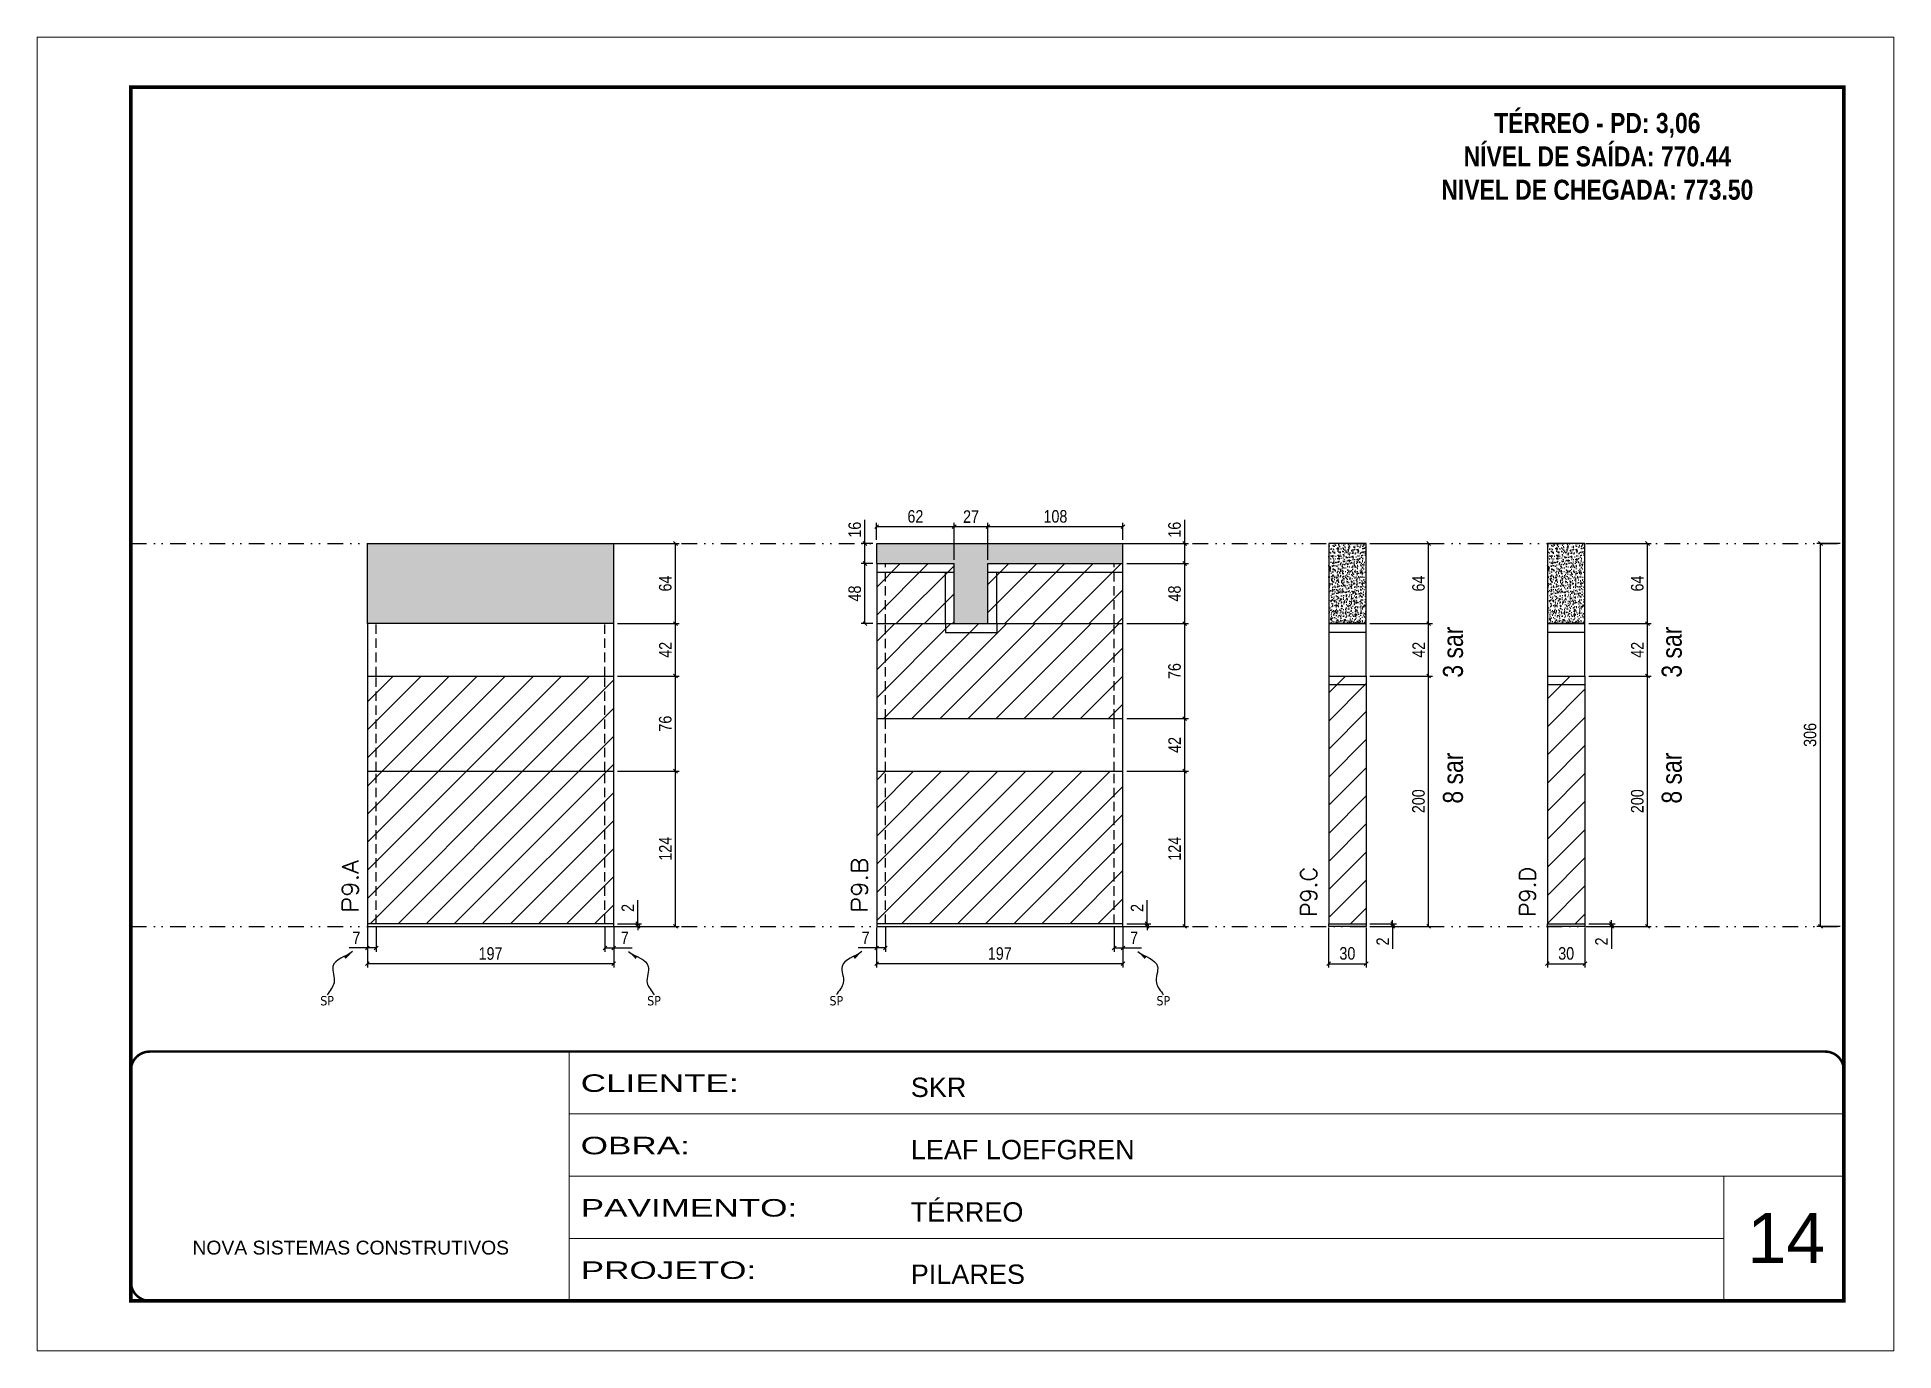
# Model space of a CAD drawing. Extents: x 14400 to 27878, y -21631 to 6985.
# Drawn here: x 16012 to 17497, y 2489 to 3539 of the extents above; entities that cross this region are included whole.
import ezdxf

# ---------------------------------------------------------------- set-up
doc = ezdxf.new("R2010")
doc.units = 0
for name, pattern in [('CONTINUO', [0]), ('DASHED', [0.75, 0.5, -0.25]), ('DIVIDE2', [0.625, 0.25, -0.125, 0, -0.125, 0, -0.125]), ('HIDDEN', [0.375, 0.25, -0.125])]:
    doc.linetypes.add(name, pattern=pattern)
for name, color, linetype, lineweight in [('CARIMBO', 255, 'Continuous', 9), ('Folhas', 255, 'Continuous', 9), ('Hachura', 251, 'Continuous', 9), ('SARRAFO DE PRESSAO', 251, 'DASHED', 9), ('Texto Seção', 7, 'Continuous', 15)]:
    doc.layers.add(name, color=color, linetype=linetype, lineweight=lineweight)
for name, color, linetype in [('COTA', 241, 'Continuous'), ('NOMENCLATURA', 7, 'Continuous'), ('Nível', 160, 'Continuous'), ('Painéis', 200, 'Continuous'), ('SARR_2.2x7', 40, 'Continuous'), ('Sarrafo de Pressão', 42, 'HIDDEN'), ('texto', 7, 'Continuous')]:
    doc.layers.add(name, color=color, linetype=linetype)
doc.styles.add('ARIAL', font='arial.ttf')
doc.styles.add('ARIAL_NARROW', font='ARIALN.TTF', dxfattribs={"height": 0.2})
doc.styles.add('COTA TECNICA', font='techl___.ttf', dxfattribs={"height": 10})
doc.styles.add('COTA TECNICA-50', font='techl___.ttf', dxfattribs={"height": 10})
doc.styles.add('REGUA-120', font='ROMANS.shx', dxfattribs={"height": 15})
doc.styles.add('ROMANC', font='techb___.ttf', dxfattribs={"height": 2.5})
doc.styles.get("Standard").update_dxf_attribs({"font": 'arial.ttf'})
doc.styles.add('Tecnologia', font='')
doc.styles.get('Tecnologia').set_extended_font_data('Forgotten Futurist')
doc.dimstyles.new('COTA PAINEL-50', dxfattribs={"dimtxt": 10, "dimasz": 3, "dimexe": 3, "dimexo": 3, "dimgap": 3, "dimtad": 1, "dimdec": 1, "dimzin": 12, "dimdsep": 46, "dimtxsty": 'COTA TECNICA-50', "dimblk1": 'OBLIQUE', "dimblk2": 'OBLIQUE', "dimsah": 1, "dimcen": 0.9, "dimclrd": 4, "dimclre": 4, "dimclrt": 240, "dimadec": 1, "dimazin": 3, "dimtfac": 1, "dimtdec": 1, "dimtmove": 0, "dimatfit": 3, "dimfxl": 1, "dimtolj": 1, "dimtzin": 12, "dimarcsym": 0})
doc.dimstyles.new('PAINEL', dxfattribs={"dimtxt": 10, "dimasz": 3, "dimexe": 3, "dimexo": 3, "dimgap": 3, "dimtad": 1, "dimdec": 1, "dimzin": 12, "dimdsep": 46, "dimtxsty": 'COTA TECNICA', "dimblk1": 'OBLIQUE', "dimblk2": 'OBLIQUE', "dimsah": 1, "dimcen": 0.9, "dimclrd": 4, "dimclre": 4, "dimclrt": 240, "dimadec": 1, "dimazin": 3, "dimtfac": 1, "dimtdec": 1, "dimtmove": 0, "dimatfit": 3, "dimfxl": 1, "dimtolj": 1, "dimtzin": 12, "dimarcsym": 0})
doc.dimstyles.get("Standard").update_dxf_attribs({"dimtxt": 0.18, "dimasz": 0.18, "dimexe": 0.18, "dimexo": 0.0625, "dimgap": 0.09, "dimtad": 0, "dimtih": 1, "dimtoh": 1, "dimdec": 4, "dimzin": 0, "dimdsep": 46, "dimtxsty": 'Standard', "dimcen": 0.09, "dimadec": 0, "dimazin": 0, "dimtfac": 1, "dimtdec": 4, "dimtofl": 0, "dimtmove": 0, "dimatfit": 3, "dimfxl": 1, "dimtolj": 1, "dimtzin": 0, "dimarcsym": 0})
pattern_1 = [(45, (-68.941, 0), (-11.22532, 11.22532), [])]

msp = doc.modelspace()

# ---------------------------------------------------------------- texts
at = {"layer": 'CARIMBO', "style": 'ARIAL'}
msp.add_text('14', height=40, dxfattribs=at).set_placement((17379.83, 2559.15))
at = {"layer": 'NOMENCLATURA', "style": 'ARIAL_NARROW'}
for s, p in [('3 sar', (17152.32, 3027.06)), ('3 sar', (17327.26, 3027.06)), ('8 sar', (17152.32, 2926.4)), ('8 sar', (17327.26, 2926.4))]:
    msp.add_text(s, height=16, rotation=90, dxfattribs=at).set_placement(p)
at = {"layer": 'NOMENCLATURA', "color": 2, "insert": (17259.81, 3505.06), "char_height": 16, "attachment_point": 2, "style": 'ROMANC'}
msp.add_mtext_dynamic_manual_height_columns('\\PTÉRREO - PD: 3,06\\PNÍVEL DE SAÍDA: 770.44\\PNIVEL DE CHEGADA: 773.50', width=432.3511, gutter_width=1, heights=[0], dxfattribs=at)
at = {"layer": 'texto', "color": 0, "char_height": 7.5, "attachment_point": 5}
for insert in [(16243.89, 2768.79), (16505.39, 2768.79), (16651.17, 2768.79), (16912.67, 2768.79)]:
    msp.add_mtext('{\\fTahoma|b0|i0|c0|p34;\\C4;SP}', dxfattribs=dict(at, insert=insert))
at = {"layer": 'Texto Seção', "style": 'REGUA-120', "width": 1.1}
for s, p in [('P9.B', (16676.17, 2839.05)), ('P9.A', (16268.89, 2839.05))]:
    msp.add_text(s, height=13, rotation=90, dxfattribs=at).set_placement(p)
at = {"layer": 'Texto Seção', "char_height": 13, "width": 370.6998, "attachment_point": 7, "rotation": 90, "style": 'REGUA-120'}
for s, insert in [('P9.C', (17035.48, 2835.7)), ('P9.D', (17210.42, 2835.7))]:
    msp.add_mtext(s, dxfattribs=dict(at, insert=insert))

# ---------------------------------------------------------------- blocks, each defined once
blk = doc.blocks.new('9999999999')
at = {"color": 30, "linetype": 'CONTINUO'}
for p, q in [((98564.6, 34230.2), (98564.6, 34429.4)), ((98564.6, 34379.6), (99584, 34379.6)), ((98564.6, 34329.8), (99488, 34329.8)), ((99584, 34329.8), (99488, 34329.8)), ((99488, 34329.8), (99488, 34230.2)), ((98564.6, 34280), (99488, 34280))]:
    blk.add_line(p, q, dxfattribs=at)
at = {"color": 30, "linetype": 'CONTINUO', "const_width": 2}
blk.add_lwpolyline([(99584, 34230.2), (99584, 34414.4, 0.414214), (99569, 34429.4), (98229, 34429.4, 0.414214), (98214, 34414.4), (98214, 34245.2, 0.414214), (98229, 34230.2), (99584, 34230.2)], format="xyb", dxfattribs=at)
at = {"layer": 'Folhas'}
blk.add_lwpolyline([(98139, 34190.2), (99624, 34190.2), (99624, 35240.2), (98139, 35240.2)], close=True, dxfattribs=at)
at = {"layer": 'Folhas', "color": 30, "const_width": 3}
blk.add_lwpolyline([(98214, 34230.2), (99584, 34230.2), (99584, 35200.2), (98214, 35200.2)], close=True, dxfattribs=at)
at = {"color": 7, "linetype": 'Continuous', "ltscale": 5, "style": 'ARIAL'}
for s, height, p in [('SKR', 15.48, (98837.7, 34393.1)), ('LEAF LOEFGREN', 15.483, (98837.7, 34343.3)), ('TÉRREO', 15.48, (98837.7, 34293.5)), ('NOVA SISTEMAS CONSTRUTIVOS', 11.059, (98263.2, 34267.2)), ('PILARES', 15.48, (98837.7, 34243.7))]:
    blk.add_text(s, height=height, dxfattribs=at).set_placement(p)
at = {"layer": 'Folhas', "color": 7, "style": 'Tecnologia', "width": 1.5}
for s, p in [('CLIENTE:', (98573.7, 34397.2)), ('OBRA:', (98573.7, 34347.3)), ('PAVIMENTO:', (98573.7, 34297.5)), ('PROJETO:', (98573.7, 34247.7))]:
    blk.add_text(s, height=14, dxfattribs=at).set_placement(p)
blk = doc.blocks.new('_Oblique')
at = {"color": 0, "linetype": 'ByBlock', "lineweight": -2}
blk.add_line((-0.5, -0.5), (0.5, 0.5), dxfattribs=at)
blk = doc.blocks.new('*D826')
at = {"layer": 'COTA', "color": 4, "lineweight": -2, "transparency": 16777216}
for p, q in [((16276.1, 2827.3), (16276.1, 2795.4)), ((16473.1, 2827.3), (16473.1, 2795.4)), ((16473.1, 2798.4), (16276.1, 2798.4))]:
    blk.add_line(p, q, dxfattribs=at)
at = {"layer": 'Defpoints', "color": 0, "transparency": 16777216}
for p in [(16276.1, 2830.3), (16473.1, 2830.3), (16276.1, 2798.4)]:
    blk.add_point(p, dxfattribs=at)
at = {"layer": 'COTA', "color": 4, "lineweight": -2, "transparency": 16777216, "xscale": 3, "yscale": 3, "zscale": 3, "rotation": 180}
blk.add_blockref('_Oblique', (16276.1, 2798.4), dxfattribs=at)
at = {"layer": 'COTA', "color": 4, "lineweight": -2, "transparency": 16777216, "xscale": 3, "yscale": 3, "zscale": 3}
blk.add_blockref('_Oblique', (16473.1, 2798.4), dxfattribs=at)
at = {"layer": 'COTA', "color": 240, "transparency": 16777216, "insert": (16374.6, 2806.5), "char_height": 10, "attachment_point": 5, "style": 'COTA TECNICA'}
blk.add_mtext('\\A1;197', dxfattribs=at)
blk = doc.blocks.new('*D827')
at = {"layer": 'COTA', "color": 4, "lineweight": -2, "transparency": 16777216}
for p, q in [((16466.1, 2827.3), (16466.1, 2808)), ((16473.1, 2825.3), (16473.1, 2808)), ((16466.1, 2811), (16473.1, 2811)), ((16473.1, 2811), (16487.9, 2811))]:
    blk.add_line(p, q, dxfattribs=at)
at = {"layer": 'Defpoints', "color": 0, "transparency": 16777216}
for p in [(16466.1, 2830.3), (16473.1, 2828.3), (16473.1, 2811)]:
    blk.add_point(p, dxfattribs=at)
at = {"layer": 'COTA', "color": 4, "lineweight": -2, "transparency": 16777216, "xscale": 3, "yscale": 3, "zscale": 3, "rotation": 180}
blk.add_blockref('_Oblique', (16466.1, 2811), dxfattribs=at)
at = {"layer": 'COTA', "color": 4, "lineweight": -2, "transparency": 16777216, "xscale": 3, "yscale": 3, "zscale": 3}
blk.add_blockref('_Oblique', (16473.1, 2811), dxfattribs=at)
at = {"layer": 'COTA', "color": 240, "transparency": 16777216, "insert": (16482, 2819.1), "char_height": 10, "attachment_point": 5, "style": 'COTA TECNICA-50'}
blk.add_mtext('\\A1;7', dxfattribs=at)
blk = doc.blocks.new('*D828')
at = {"layer": 'COTA', "color": 4, "lineweight": -2, "transparency": 16777216}
for p, q in [((16492.4, 2830.3), (16492.4, 2849.1)), ((16476.1, 2830.3), (16495.4, 2830.3)), ((16476.1, 2828.3), (16495.4, 2828.3)), ((16492.4, 2828.3), (16492.4, 2830.3)), ((16492.4, 2828.3), (16492.4, 2825.3))]:
    blk.add_line(p, q, dxfattribs=at)
at = {"layer": 'Defpoints', "color": 0, "transparency": 16777216}
for p in [(16473.1, 2830.3), (16473.1, 2828.3), (16492.4, 2828.3)]:
    blk.add_point(p, dxfattribs=at)
at = {"layer": 'COTA', "color": 4, "lineweight": -2, "transparency": 16777216, "xscale": 3, "yscale": 3, "zscale": 3}
for p, rotation in [((16492.4, 2830.3), 270), ((16492.4, 2828.3), 90)]:
    blk.add_blockref('_Oblique', p, dxfattribs=dict(at, rotation=rotation))
at = {"layer": 'COTA', "color": 240, "transparency": 16777216, "insert": (16484.4, 2843), "char_height": 10, "attachment_point": 5, "rotation": 90, "style": 'COTA TECNICA-50'}
blk.add_mtext('\\A1;2', dxfattribs=at)
blk = doc.blocks.new('*D829')
at = {"layer": 'COTA', "color": 4, "lineweight": -2, "transparency": 16777216}
for p, q in [((16476.1, 3028.3), (16525.5, 3028.3)), ((16522.5, 2952.3), (16522.5, 3028.3)), ((16476.1, 2952.3), (16525.5, 2952.3))]:
    blk.add_line(p, q, dxfattribs=at)
at = {"layer": 'Defpoints', "color": 0, "transparency": 16777216}
for p in [(16473.1, 3028.3), (16522.5, 3028.3), (16473.1, 2952.3)]:
    blk.add_point(p, dxfattribs=at)
at = {"layer": 'COTA', "color": 4, "lineweight": -2, "transparency": 16777216, "xscale": 3, "yscale": 3, "zscale": 3}
for p, rotation in [((16522.5, 3028.3), 90), ((16522.5, 2952.3), 270)]:
    blk.add_blockref('_Oblique', p, dxfattribs=dict(at, rotation=rotation))
at = {"layer": 'COTA', "color": 240, "transparency": 16777216, "insert": (16514.4, 2990.3), "char_height": 10, "attachment_point": 5, "rotation": 90, "style": 'COTA TECNICA-50'}
blk.add_mtext('\\A1;76', dxfattribs=at)
blk = doc.blocks.new('*D836')
at = {"layer": 'COTA', "color": 4, "linetype": 'ByBlock', "lineweight": -2, "transparency": 16777216}
for p, q in [((16476.1, 2952.3), (16525.5, 2952.3)), ((16522.5, 2828.3), (16522.5, 2952.3)), ((16476.1, 2828.3), (16525.5, 2828.3))]:
    blk.add_line(p, q, dxfattribs=at)
at = {"layer": 'Defpoints', "color": 0, "linetype": 'ByBlock', "transparency": 16777216}
for p in [(16473.1, 2952.3), (16522.5, 2952.3), (16473.1, 2828.3)]:
    blk.add_point(p, dxfattribs=at)
at = {"layer": 'COTA', "color": 4, "linetype": 'ByBlock', "lineweight": -2, "transparency": 16777216, "xscale": 3, "yscale": 3, "zscale": 3}
for p, rotation in [((16522.5, 2952.3), 90), ((16522.5, 2828.3), 270)]:
    blk.add_blockref('_Oblique', p, dxfattribs=dict(at, rotation=rotation))
at = {"layer": 'COTA', "color": 240, "linetype": 'ByBlock', "transparency": 16777216, "insert": (16514.4, 2890.3), "char_height": 10, "attachment_point": 5, "rotation": 90, "style": 'COTA TECNICA'}
blk.add_mtext('\\A1;124', dxfattribs=at)
blk = doc.blocks.new('*D837')
at = {"layer": 'COTA', "color": 4, "linetype": 'ByBlock', "lineweight": -2, "transparency": 16777216}
for p, q in [((16476.1, 2952.3), (16525.5, 2952.3)), ((16522.5, 2828.3), (16522.5, 2952.3)), ((16476.1, 2828.3), (16525.5, 2828.3))]:
    blk.add_line(p, q, dxfattribs=at)
at = {"layer": 'Defpoints', "color": 0, "linetype": 'ByBlock', "transparency": 16777216}
for p in [(16473.1, 2952.3), (16522.5, 2952.3), (16473.1, 2828.3)]:
    blk.add_point(p, dxfattribs=at)
at = {"layer": 'COTA', "color": 4, "linetype": 'ByBlock', "lineweight": -2, "transparency": 16777216, "xscale": 3, "yscale": 3, "zscale": 3}
for p, rotation in [((16522.5, 2952.3), 90), ((16522.5, 2828.3), 270)]:
    blk.add_blockref('_Oblique', p, dxfattribs=dict(at, rotation=rotation))
at = {"layer": 'COTA', "color": 240, "linetype": 'ByBlock', "transparency": 16777216, "insert": (16514.4, 2890.3), "char_height": 10, "attachment_point": 5, "rotation": 90, "style": 'COTA TECNICA'}
blk.add_mtext('\\A1;124', dxfattribs=at)
blk = doc.blocks.new('*D838')
at = {"layer": 'COTA', "color": 4, "lineweight": -2, "transparency": 16777216}
for p, q in [((16476.1, 3134.3), (16525.5, 3134.3)), ((16522.5, 3070.3), (16522.5, 3134.3)), ((16476.1, 3070.3), (16525.5, 3070.3))]:
    blk.add_line(p, q, dxfattribs=at)
at = {"layer": 'Defpoints', "color": 0, "transparency": 16777216}
for p in [(16473.1, 3134.3), (16522.5, 3134.3), (16473.1, 3070.3)]:
    blk.add_point(p, dxfattribs=at)
at = {"layer": 'COTA', "color": 4, "lineweight": -2, "transparency": 16777216, "xscale": 3, "yscale": 3, "zscale": 3}
for p, rotation in [((16522.5, 3134.3), 90), ((16522.5, 3070.3), 270)]:
    blk.add_blockref('_Oblique', p, dxfattribs=dict(at, rotation=rotation))
at = {"layer": 'COTA', "color": 240, "transparency": 16777216, "insert": (16514.4, 3102.3), "char_height": 10, "attachment_point": 5, "rotation": 90, "style": 'COTA TECNICA'}
blk.add_mtext('\\A1;64', dxfattribs=at)
blk = doc.blocks.new('*D830')
at = {"layer": 'COTA', "color": 4, "lineweight": -2, "transparency": 16777216}
for p, q in [((16683.4, 2827.3), (16683.4, 2795.4)), ((16880.4, 2827.3), (16880.4, 2795.4)), ((16880.4, 2798.4), (16683.4, 2798.4))]:
    blk.add_line(p, q, dxfattribs=at)
at = {"layer": 'Defpoints', "color": 0, "transparency": 16777216}
for p in [(16683.4, 2830.3), (16880.4, 2830.3), (16683.4, 2798.4)]:
    blk.add_point(p, dxfattribs=at)
at = {"layer": 'COTA', "color": 4, "lineweight": -2, "transparency": 16777216, "xscale": 3, "yscale": 3, "zscale": 3, "rotation": 180}
blk.add_blockref('_Oblique', (16683.4, 2798.4), dxfattribs=at)
at = {"layer": 'COTA', "color": 4, "lineweight": -2, "transparency": 16777216, "xscale": 3, "yscale": 3, "zscale": 3}
blk.add_blockref('_Oblique', (16880.4, 2798.4), dxfattribs=at)
at = {"layer": 'COTA', "color": 240, "transparency": 16777216, "insert": (16781.9, 2806.5), "char_height": 10, "attachment_point": 5, "style": 'COTA TECNICA'}
blk.add_mtext('\\A1;197', dxfattribs=at)
blk = doc.blocks.new('*D831')
at = {"layer": 'COTA', "color": 4, "lineweight": -2, "transparency": 16777216}
for p, q in [((16683.4, 2825.3), (16683.4, 2808)), ((16690.4, 2827.3), (16690.4, 2808)), ((16683.4, 2811), (16668.7, 2811)), ((16690.4, 2811), (16683.4, 2811))]:
    blk.add_line(p, q, dxfattribs=at)
at = {"layer": 'Defpoints', "color": 0, "transparency": 16777216}
for p in [(16683.4, 2828.3), (16690.4, 2830.3), (16683.4, 2811)]:
    blk.add_point(p, dxfattribs=at)
at = {"layer": 'COTA', "color": 4, "lineweight": -2, "transparency": 16777216, "xscale": 3, "yscale": 3, "zscale": 3, "rotation": 180}
blk.add_blockref('_Oblique', (16683.4, 2811), dxfattribs=at)
at = {"layer": 'COTA', "color": 4, "lineweight": -2, "transparency": 16777216, "xscale": 3, "yscale": 3, "zscale": 3}
blk.add_blockref('_Oblique', (16690.4, 2811), dxfattribs=at)
at = {"layer": 'COTA', "color": 240, "transparency": 16777216, "insert": (16674.6, 2819.1), "char_height": 10, "attachment_point": 5, "style": 'COTA TECNICA-50'}
blk.add_mtext('\\A1;7', dxfattribs=at)
blk = doc.blocks.new('*D832')
at = {"layer": 'COTA', "color": 4, "lineweight": -2, "transparency": 16777216}
for p, q in [((16899.7, 2830.3), (16899.7, 2849.1)), ((16883.4, 2830.3), (16902.7, 2830.3)), ((16883.4, 2828.3), (16902.7, 2828.3)), ((16899.7, 2828.3), (16899.7, 2830.3)), ((16899.7, 2828.3), (16899.7, 2825.3))]:
    blk.add_line(p, q, dxfattribs=at)
at = {"layer": 'Defpoints', "color": 0, "transparency": 16777216}
for p in [(16880.4, 2830.3), (16880.4, 2828.3), (16899.7, 2828.3)]:
    blk.add_point(p, dxfattribs=at)
at = {"layer": 'COTA', "color": 4, "lineweight": -2, "transparency": 16777216, "xscale": 3, "yscale": 3, "zscale": 3}
for p, rotation in [((16899.7, 2830.3), 270), ((16899.7, 2828.3), 90)]:
    blk.add_blockref('_Oblique', p, dxfattribs=dict(at, rotation=rotation))
at = {"layer": 'COTA', "color": 240, "transparency": 16777216, "insert": (16891.7, 2843), "char_height": 10, "attachment_point": 5, "rotation": 90, "style": 'COTA TECNICA-50'}
blk.add_mtext('\\A1;2', dxfattribs=at)
blk = doc.blocks.new('*D839')
at = {"layer": 'COTA', "color": 4, "linetype": 'ByBlock', "lineweight": -2, "transparency": 16777216}
for p, q in [((16883.4, 2952.3), (16932.8, 2952.3)), ((16929.8, 2828.3), (16929.8, 2952.3)), ((16883.4, 2828.3), (16932.8, 2828.3))]:
    blk.add_line(p, q, dxfattribs=at)
at = {"layer": 'Defpoints', "color": 0, "linetype": 'ByBlock', "transparency": 16777216}
for p in [(16880.4, 2952.3), (16929.8, 2952.3), (16880.4, 2828.3)]:
    blk.add_point(p, dxfattribs=at)
at = {"layer": 'COTA', "color": 4, "linetype": 'ByBlock', "lineweight": -2, "transparency": 16777216, "xscale": 3, "yscale": 3, "zscale": 3}
for p, rotation in [((16929.8, 2952.3), 90), ((16929.8, 2828.3), 270)]:
    blk.add_blockref('_Oblique', p, dxfattribs=dict(at, rotation=rotation))
at = {"layer": 'COTA', "color": 240, "linetype": 'ByBlock', "transparency": 16777216, "insert": (16921.7, 2890.3), "char_height": 10, "attachment_point": 5, "rotation": 90, "style": 'COTA TECNICA'}
blk.add_mtext('\\A1;124', dxfattribs=at)
blk = doc.blocks.new('*D840')
at = {"layer": 'COTA', "color": 4, "linetype": 'ByBlock', "lineweight": -2, "transparency": 16777216}
for p, q in [((16883.4, 2952.3), (16932.8, 2952.3)), ((16929.8, 2828.3), (16929.8, 2952.3)), ((16883.4, 2828.3), (16932.8, 2828.3))]:
    blk.add_line(p, q, dxfattribs=at)
at = {"layer": 'Defpoints', "color": 0, "linetype": 'ByBlock', "transparency": 16777216}
for p in [(16880.4, 2952.3), (16929.8, 2952.3), (16880.4, 2828.3)]:
    blk.add_point(p, dxfattribs=at)
at = {"layer": 'COTA', "color": 4, "linetype": 'ByBlock', "lineweight": -2, "transparency": 16777216, "xscale": 3, "yscale": 3, "zscale": 3}
for p, rotation in [((16929.8, 2952.3), 90), ((16929.8, 2828.3), 270)]:
    blk.add_blockref('_Oblique', p, dxfattribs=dict(at, rotation=rotation))
at = {"layer": 'COTA', "color": 240, "linetype": 'ByBlock', "transparency": 16777216, "insert": (16921.7, 2890.3), "char_height": 10, "attachment_point": 5, "rotation": 90, "style": 'COTA TECNICA'}
blk.add_mtext('\\A1;124', dxfattribs=at)
blk = doc.blocks.new('*D841')
at = {"layer": 'COTA', "color": 4, "lineweight": -2, "transparency": 16777216}
for p, q in [((16929.8, 3134.3), (16929.8, 3153.3)), ((16883.4, 3134.3), (16932.8, 3134.3)), ((16929.8, 3118.3), (16929.8, 3134.3)), ((16883.4, 3118.3), (16932.8, 3118.3))]:
    blk.add_line(p, q, dxfattribs=at)
at = {"layer": 'Defpoints', "color": 0, "transparency": 16777216}
for p in [(16880.4, 3134.3), (16929.8, 3134.3), (16880.4, 3118.3)]:
    blk.add_point(p, dxfattribs=at)
at = {"layer": 'COTA', "color": 4, "lineweight": -2, "transparency": 16777216, "xscale": 3, "yscale": 3, "zscale": 3}
for p, rotation in [((16929.8, 3134.3), 90), ((16929.8, 3118.3), 270)]:
    blk.add_blockref('_Oblique', p, dxfattribs=dict(at, rotation=rotation))
at = {"layer": 'COTA', "color": 240, "transparency": 16777216, "insert": (16921.7, 3145.3), "char_height": 10, "attachment_point": 5, "rotation": 90, "style": 'COTA TECNICA'}
blk.add_mtext('\\A1;16', dxfattribs=at)
blk = doc.blocks.new('*D842')
at = {"layer": 'COTA', "color": 4, "lineweight": -2, "transparency": 16777216}
for p, q in [((16683.4, 3137.3), (16683.4, 3150.8)), ((16745.4, 3121.3), (16745.4, 3150.8)), ((16683.4, 3147.8), (16745.4, 3147.8))]:
    blk.add_line(p, q, dxfattribs=at)
at = {"layer": 'Defpoints', "color": 0, "transparency": 16777216}
for p in [(16683.4, 3134.3), (16745.4, 3147.8), (16745.4, 3118.3)]:
    blk.add_point(p, dxfattribs=at)
at = {"layer": 'COTA', "color": 4, "lineweight": -2, "transparency": 16777216, "xscale": 3, "yscale": 3, "zscale": 3, "rotation": 180}
blk.add_blockref('_Oblique', (16683.4, 3147.8), dxfattribs=at)
at = {"layer": 'COTA', "color": 4, "lineweight": -2, "transparency": 16777216, "xscale": 3, "yscale": 3, "zscale": 3}
blk.add_blockref('_Oblique', (16745.4, 3147.8), dxfattribs=at)
at = {"layer": 'COTA', "color": 240, "transparency": 16777216, "insert": (16714.4, 3155.9), "char_height": 10, "attachment_point": 5, "style": 'COTA TECNICA'}
blk.add_mtext('\\A1;62', dxfattribs=at)
blk = doc.blocks.new('*D843')
at = {"layer": 'COTA', "color": 4, "lineweight": -2, "transparency": 16777216}
for p, q in [((16745.4, 3121.3), (16745.4, 3150.8)), ((16772.4, 3121.3), (16772.4, 3150.8)), ((16745.4, 3147.8), (16772.4, 3147.8))]:
    blk.add_line(p, q, dxfattribs=at)
at = {"layer": 'Defpoints', "color": 0, "transparency": 16777216}
for p in [(16772.4, 3147.8), (16745.4, 3118.3), (16772.4, 3118.3)]:
    blk.add_point(p, dxfattribs=at)
at = {"layer": 'COTA', "color": 4, "lineweight": -2, "transparency": 16777216, "xscale": 3, "yscale": 3, "zscale": 3, "rotation": 180}
blk.add_blockref('_Oblique', (16745.4, 3147.8), dxfattribs=at)
at = {"layer": 'COTA', "color": 4, "lineweight": -2, "transparency": 16777216, "xscale": 3, "yscale": 3, "zscale": 3}
blk.add_blockref('_Oblique', (16772.4, 3147.8), dxfattribs=at)
at = {"layer": 'COTA', "color": 240, "transparency": 16777216, "insert": (16758.9, 3155.8), "char_height": 10, "attachment_point": 5, "style": 'COTA TECNICA'}
blk.add_mtext('\\A1;27', dxfattribs=at)
blk = doc.blocks.new('*D844')
at = {"layer": 'COTA', "color": 4, "lineweight": -2, "transparency": 16777216}
for p, q in [((16772.4, 3121.3), (16772.4, 3150.8)), ((16880.4, 3137.3), (16880.4, 3150.8)), ((16772.4, 3147.8), (16880.4, 3147.8))]:
    blk.add_line(p, q, dxfattribs=at)
at = {"layer": 'Defpoints', "color": 0, "transparency": 16777216}
for p in [(16880.4, 3147.8), (16880.4, 3134.3), (16772.4, 3118.3)]:
    blk.add_point(p, dxfattribs=at)
at = {"layer": 'COTA', "color": 4, "lineweight": -2, "transparency": 16777216, "xscale": 3, "yscale": 3, "zscale": 3, "rotation": 180}
blk.add_blockref('_Oblique', (16772.4, 3147.8), dxfattribs=at)
at = {"layer": 'COTA', "color": 4, "lineweight": -2, "transparency": 16777216, "xscale": 3, "yscale": 3, "zscale": 3}
blk.add_blockref('_Oblique', (16880.4, 3147.8), dxfattribs=at)
at = {"layer": 'COTA', "color": 240, "transparency": 16777216, "insert": (16826.4, 3155.9), "char_height": 10, "attachment_point": 5, "style": 'COTA TECNICA'}
blk.add_mtext('\\A1;108', dxfattribs=at)
blk = doc.blocks.new('*D845')
at = {"layer": 'COTA', "color": 4, "lineweight": -2, "transparency": 16777216}
for p, q in [((16680.4, 3118.3), (16671, 3118.3)), ((16674, 3070.3), (16674, 3118.3)), ((16680.4, 3070.3), (16671, 3070.3))]:
    blk.add_line(p, q, dxfattribs=at)
at = {"layer": 'Defpoints', "color": 0, "transparency": 16777216}
for p in [(16674, 3118.3), (16683.4, 3118.3), (16683.4, 3070.3)]:
    blk.add_point(p, dxfattribs=at)
at = {"layer": 'COTA', "color": 4, "lineweight": -2, "transparency": 16777216, "xscale": 3, "yscale": 3, "zscale": 3}
for p, rotation in [((16674, 3118.3), 90), ((16674, 3070.3), 270)]:
    blk.add_blockref('_Oblique', p, dxfattribs=dict(at, rotation=rotation))
at = {"layer": 'COTA', "color": 240, "transparency": 16777216, "insert": (16665.9, 3094.3), "char_height": 10, "attachment_point": 5, "rotation": 90, "style": 'COTA TECNICA'}
blk.add_mtext('\\A1;48', dxfattribs=at)
blk = doc.blocks.new('*D833')
at = {"layer": 'COTA', "color": 4, "lineweight": -2, "transparency": 16777216}
for p, q in [((17219.9, 2827.3), (17219.9, 2795.4)), ((17249.9, 2827.3), (17249.9, 2795.4)), ((17219.9, 2798.4), (17249.9, 2798.4))]:
    blk.add_line(p, q, dxfattribs=at)
at = {"layer": 'Defpoints', "color": 0, "transparency": 16777216}
for p in [(17219.9, 2830.3), (17249.9, 2830.3), (17249.9, 2798.4)]:
    blk.add_point(p, dxfattribs=at)
at = {"layer": 'COTA', "color": 4, "lineweight": -2, "transparency": 16777216, "xscale": 3, "yscale": 3, "zscale": 3, "rotation": 180}
blk.add_blockref('_Oblique', (17219.9, 2798.4), dxfattribs=at)
at = {"layer": 'COTA', "color": 4, "lineweight": -2, "transparency": 16777216, "xscale": 3, "yscale": 3, "zscale": 3}
blk.add_blockref('_Oblique', (17249.9, 2798.4), dxfattribs=at)
at = {"layer": 'COTA', "color": 240, "transparency": 16777216, "insert": (17234.9, 2806.6), "char_height": 10, "attachment_point": 5, "style": 'COTA TECNICA'}
blk.add_mtext('\\A1;30', dxfattribs=at)
blk = doc.blocks.new('*D834')
at = {"layer": 'COTA', "color": 4, "lineweight": -2, "transparency": 16777216}
for p, q in [((17252.9, 2830.3), (17274.1, 2830.3)), ((17252.9, 2828.3), (17274.1, 2828.3)), ((17271.1, 2830.3), (17271.1, 2833.3)), ((17271.1, 2830.3), (17271.1, 2828.3)), ((17271.1, 2828.3), (17271.1, 2810.2))]:
    blk.add_line(p, q, dxfattribs=at)
at = {"layer": 'Defpoints', "color": 0, "transparency": 16777216}
for p in [(17249.9, 2830.3), (17249.9, 2828.3), (17271.1, 2830.3)]:
    blk.add_point(p, dxfattribs=at)
at = {"layer": 'COTA', "color": 4, "lineweight": -2, "transparency": 16777216, "xscale": 3, "yscale": 3, "zscale": 3}
for p, rotation in [((17271.1, 2830.3), 270), ((17271.1, 2828.3), 90)]:
    blk.add_blockref('_Oblique', p, dxfattribs=dict(at, rotation=rotation))
at = {"layer": 'COTA', "color": 240, "transparency": 16777216, "insert": (17263.1, 2816.2), "char_height": 10, "attachment_point": 5, "rotation": 90, "style": 'COTA TECNICA-50'}
blk.add_mtext('\\A1;2', dxfattribs=at)
blk = doc.blocks.new('*D835')
at = {"layer": 'COTA', "color": 4, "lineweight": -2, "transparency": 16777216}
for p, q in [((17252.9, 3028.3), (17302.9, 3028.3)), ((17299.9, 2828.3), (17299.9, 3028.3)), ((17252.9, 2828.3), (17302.9, 2828.3))]:
    blk.add_line(p, q, dxfattribs=at)
at = {"layer": 'Defpoints', "color": 0, "transparency": 16777216}
for p in [(17249.9, 3028.3), (17299.9, 3028.3), (17249.9, 2828.3)]:
    blk.add_point(p, dxfattribs=at)
at = {"layer": 'COTA', "color": 4, "lineweight": -2, "transparency": 16777216, "xscale": 3, "yscale": 3, "zscale": 3}
for p, rotation in [((17299.9, 3028.3), 90), ((17299.9, 2828.3), 270)]:
    blk.add_blockref('_Oblique', p, dxfattribs=dict(at, rotation=rotation))
at = {"layer": 'COTA', "color": 240, "transparency": 16777216, "insert": (17291.8, 2928.3), "char_height": 10, "attachment_point": 5, "rotation": 90, "style": 'COTA TECNICA-50'}
blk.add_mtext('\\A1;200', dxfattribs=at)
blk = doc.blocks.new('*D846')
at = {"layer": 'COTA', "color": 4, "lineweight": -2, "transparency": 16777216}
for p, q in [((17252.9, 3134.3), (17302.9, 3134.3)), ((17299.9, 3070.3), (17299.9, 3134.3)), ((17252.9, 3070.3), (17302.9, 3070.3))]:
    blk.add_line(p, q, dxfattribs=at)
at = {"layer": 'Defpoints', "color": 0, "transparency": 16777216}
for p in [(17249.9, 3134.3), (17299.9, 3134.3), (17249.9, 3070.3)]:
    blk.add_point(p, dxfattribs=at)
at = {"layer": 'COTA', "color": 4, "lineweight": -2, "transparency": 16777216, "xscale": 3, "yscale": 3, "zscale": 3}
for p, rotation in [((17299.9, 3134.3), 90), ((17299.9, 3070.3), 270)]:
    blk.add_blockref('_Oblique', p, dxfattribs=dict(at, rotation=rotation))
at = {"layer": 'COTA', "color": 240, "transparency": 16777216, "insert": (17291.8, 3102.3), "char_height": 10, "attachment_point": 5, "rotation": 90, "style": 'COTA TECNICA'}
blk.add_mtext('\\A1;64', dxfattribs=at)
blk = doc.blocks.new('*D847')
at = {"layer": 'COTA', "color": 4, "lineweight": -2, "transparency": 16777216}
for p, q in [((16674, 3134.3), (16674, 3153.3)), ((16680.4, 3134.3), (16671, 3134.3)), ((16674, 3118.3), (16674, 3134.3)), ((16680.4, 3118.3), (16671, 3118.3))]:
    blk.add_line(p, q, dxfattribs=at)
at = {"layer": 'Defpoints', "color": 0, "transparency": 16777216}
for p in [(16674, 3134.3), (16683.4, 3134.3), (16683.4, 3118.3)]:
    blk.add_point(p, dxfattribs=at)
at = {"layer": 'COTA', "color": 4, "lineweight": -2, "transparency": 16777216, "xscale": 3, "yscale": 3, "zscale": 3}
for p, rotation in [((16674, 3134.3), 90), ((16674, 3118.3), 270)]:
    blk.add_blockref('_Oblique', p, dxfattribs=dict(at, rotation=rotation))
at = {"layer": 'COTA', "color": 240, "transparency": 16777216, "insert": (16665.9, 3145.3), "char_height": 10, "attachment_point": 5, "rotation": 90, "style": 'COTA TECNICA'}
blk.add_mtext('\\A1;16', dxfattribs=at)
blk = doc.blocks.new('*D848')
at = {"layer": 'COTA', "color": 4, "lineweight": -2, "transparency": 16777216}
for p, q in [((17044.9, 2827.3), (17044.9, 2795.4)), ((17074.9, 2827.3), (17074.9, 2795.4)), ((17044.9, 2798.4), (17074.9, 2798.4))]:
    blk.add_line(p, q, dxfattribs=at)
at = {"layer": 'Defpoints', "color": 0, "transparency": 16777216}
for p in [(17044.9, 2830.3), (17074.9, 2830.3), (17074.9, 2798.4)]:
    blk.add_point(p, dxfattribs=at)
at = {"layer": 'COTA', "color": 4, "lineweight": -2, "transparency": 16777216, "xscale": 3, "yscale": 3, "zscale": 3, "rotation": 180}
blk.add_blockref('_Oblique', (17044.9, 2798.4), dxfattribs=at)
at = {"layer": 'COTA', "color": 4, "lineweight": -2, "transparency": 16777216, "xscale": 3, "yscale": 3, "zscale": 3}
blk.add_blockref('_Oblique', (17074.9, 2798.4), dxfattribs=at)
at = {"layer": 'COTA', "color": 240, "transparency": 16777216, "insert": (17059.9, 2806.6), "char_height": 10, "attachment_point": 5, "style": 'COTA TECNICA'}
blk.add_mtext('\\A1;30', dxfattribs=at)
blk = doc.blocks.new('*D849')
at = {"layer": 'COTA', "color": 4, "lineweight": -2, "transparency": 16777216}
for p, q in [((17077.9, 2830.3), (17099.1, 2830.3)), ((17077.9, 2828.3), (17099.1, 2828.3)), ((17096.1, 2830.3), (17096.1, 2833.3)), ((17096.1, 2830.3), (17096.1, 2828.3)), ((17096.1, 2828.3), (17096.1, 2810.2))]:
    blk.add_line(p, q, dxfattribs=at)
at = {"layer": 'Defpoints', "color": 0, "transparency": 16777216}
for p in [(17074.9, 2830.3), (17074.9, 2828.3), (17096.1, 2830.3)]:
    blk.add_point(p, dxfattribs=at)
at = {"layer": 'COTA', "color": 4, "lineweight": -2, "transparency": 16777216, "xscale": 3, "yscale": 3, "zscale": 3}
for p, rotation in [((17096.1, 2830.3), 270), ((17096.1, 2828.3), 90)]:
    blk.add_blockref('_Oblique', p, dxfattribs=dict(at, rotation=rotation))
at = {"layer": 'COTA', "color": 240, "transparency": 16777216, "insert": (17088.1, 2816.2), "char_height": 10, "attachment_point": 5, "rotation": 90, "style": 'COTA TECNICA-50'}
blk.add_mtext('\\A1;2', dxfattribs=at)
blk = doc.blocks.new('*D850')
at = {"layer": 'COTA', "color": 4, "lineweight": -2, "transparency": 16777216}
for p, q in [((17077.9, 3028.3), (17127.9, 3028.3)), ((17124.9, 2828.3), (17124.9, 3028.3)), ((17077.9, 2828.3), (17127.9, 2828.3))]:
    blk.add_line(p, q, dxfattribs=at)
at = {"layer": 'Defpoints', "color": 0, "transparency": 16777216}
for p in [(17074.9, 3028.3), (17124.9, 3028.3), (17074.9, 2828.3)]:
    blk.add_point(p, dxfattribs=at)
at = {"layer": 'COTA', "color": 4, "lineweight": -2, "transparency": 16777216, "xscale": 3, "yscale": 3, "zscale": 3}
for p, rotation in [((17124.9, 3028.3), 90), ((17124.9, 2828.3), 270)]:
    blk.add_blockref('_Oblique', p, dxfattribs=dict(at, rotation=rotation))
at = {"layer": 'COTA', "color": 240, "transparency": 16777216, "insert": (17116.8, 2928.3), "char_height": 10, "attachment_point": 5, "rotation": 90, "style": 'COTA TECNICA-50'}
blk.add_mtext('\\A1;200', dxfattribs=at)
blk = doc.blocks.new('*D851')
at = {"layer": 'COTA', "color": 4, "lineweight": -2, "transparency": 16777216}
for p, q in [((17077.9, 3134.3), (17127.9, 3134.3)), ((17124.9, 3070.3), (17124.9, 3134.3)), ((17077.9, 3070.3), (17127.9, 3070.3))]:
    blk.add_line(p, q, dxfattribs=at)
at = {"layer": 'Defpoints', "color": 0, "transparency": 16777216}
for p in [(17074.9, 3134.3), (17124.9, 3134.3), (17074.9, 3070.3)]:
    blk.add_point(p, dxfattribs=at)
at = {"layer": 'COTA', "color": 4, "lineweight": -2, "transparency": 16777216, "xscale": 3, "yscale": 3, "zscale": 3}
for p, rotation in [((17124.9, 3134.3), 90), ((17124.9, 3070.3), 270)]:
    blk.add_blockref('_Oblique', p, dxfattribs=dict(at, rotation=rotation))
at = {"layer": 'COTA', "color": 240, "transparency": 16777216, "insert": (17116.8, 3102.3), "char_height": 10, "attachment_point": 5, "rotation": 90, "style": 'COTA TECNICA'}
blk.add_mtext('\\A1;64', dxfattribs=at)
blk = doc.blocks.new('*D852')
at = {"layer": 'COTA', "color": 4, "lineweight": -2, "transparency": 16777216}
for p, q in [((16883.4, 2994.3), (16932.8, 2994.3)), ((16929.8, 2952.3), (16929.8, 2994.3)), ((16883.4, 2952.3), (16932.8, 2952.3))]:
    blk.add_line(p, q, dxfattribs=at)
at = {"layer": 'Defpoints', "color": 0, "transparency": 16777216}
for p in [(16880.4, 2994.3), (16929.8, 2994.3), (16880.4, 2952.3)]:
    blk.add_point(p, dxfattribs=at)
at = {"layer": 'COTA', "color": 4, "lineweight": -2, "transparency": 16777216, "xscale": 3, "yscale": 3, "zscale": 3}
for p, rotation in [((16929.8, 2994.3), 90), ((16929.8, 2952.3), 270)]:
    blk.add_blockref('_Oblique', p, dxfattribs=dict(at, rotation=rotation))
at = {"layer": 'COTA', "color": 240, "transparency": 16777216, "insert": (16921.7, 2973.3), "char_height": 10, "attachment_point": 5, "rotation": 90, "style": 'COTA TECNICA'}
blk.add_mtext('\\A1;42', dxfattribs=at)
blk = doc.blocks.new('*D853')
at = {"layer": 'COTA', "color": 4, "lineweight": -2, "transparency": 16777216}
for p, q in [((16883.4, 3118.3), (16932.8, 3118.3)), ((16929.8, 3070.3), (16929.8, 3118.3)), ((16883.4, 3070.3), (16932.8, 3070.3))]:
    blk.add_line(p, q, dxfattribs=at)
at = {"layer": 'Defpoints', "color": 0, "transparency": 16777216}
for p in [(16880.4, 3118.3), (16929.8, 3118.3), (16880.4, 3070.3)]:
    blk.add_point(p, dxfattribs=at)
at = {"layer": 'COTA', "color": 4, "lineweight": -2, "transparency": 16777216, "xscale": 3, "yscale": 3, "zscale": 3}
for p, rotation in [((16929.8, 3118.3), 90), ((16929.8, 3070.3), 270)]:
    blk.add_blockref('_Oblique', p, dxfattribs=dict(at, rotation=rotation))
at = {"layer": 'COTA', "color": 240, "transparency": 16777216, "insert": (16921.7, 3094.3), "char_height": 10, "attachment_point": 5, "rotation": 90, "style": 'COTA TECNICA'}
blk.add_mtext('\\A1;48', dxfattribs=at)
blk = doc.blocks.new('*D854')
at = {"layer": 'COTA', "color": 4, "lineweight": -2, "transparency": 16777216}
for p, q in [((16276.1, 2825.3), (16276.1, 2808)), ((16283.1, 2827.3), (16283.1, 2808)), ((16276.1, 2811), (16261.4, 2811)), ((16283.1, 2811), (16276.1, 2811))]:
    blk.add_line(p, q, dxfattribs=at)
at = {"layer": 'Defpoints', "color": 0, "transparency": 16777216}
for p in [(16276.1, 2828.3), (16283.1, 2830.3), (16276.1, 2811)]:
    blk.add_point(p, dxfattribs=at)
at = {"layer": 'COTA', "color": 4, "lineweight": -2, "transparency": 16777216, "xscale": 3, "yscale": 3, "zscale": 3, "rotation": 180}
blk.add_blockref('_Oblique', (16276.1, 2811), dxfattribs=at)
at = {"layer": 'COTA', "color": 4, "lineweight": -2, "transparency": 16777216, "xscale": 3, "yscale": 3, "zscale": 3}
blk.add_blockref('_Oblique', (16283.1, 2811), dxfattribs=at)
at = {"layer": 'COTA', "color": 240, "transparency": 16777216, "insert": (16267.3, 2819.1), "char_height": 10, "attachment_point": 5, "style": 'COTA TECNICA-50'}
blk.add_mtext('\\A1;7', dxfattribs=at)
blk = doc.blocks.new('*D855')
at = {"layer": 'COTA', "color": 4, "lineweight": -2, "transparency": 16777216}
for p, q in [((16873.4, 2827.3), (16873.4, 2808)), ((16880.4, 2825.3), (16880.4, 2808)), ((16873.4, 2811), (16880.4, 2811)), ((16880.4, 2811), (16895.1, 2811))]:
    blk.add_line(p, q, dxfattribs=at)
at = {"layer": 'Defpoints', "color": 0, "transparency": 16777216}
for p in [(16873.4, 2830.3), (16880.4, 2828.3), (16880.4, 2811)]:
    blk.add_point(p, dxfattribs=at)
at = {"layer": 'COTA', "color": 4, "lineweight": -2, "transparency": 16777216, "xscale": 3, "yscale": 3, "zscale": 3, "rotation": 180}
blk.add_blockref('_Oblique', (16873.4, 2811), dxfattribs=at)
at = {"layer": 'COTA', "color": 4, "lineweight": -2, "transparency": 16777216, "xscale": 3, "yscale": 3, "zscale": 3}
blk.add_blockref('_Oblique', (16880.4, 2811), dxfattribs=at)
at = {"layer": 'COTA', "color": 240, "transparency": 16777216, "insert": (16889.3, 2819.1), "char_height": 10, "attachment_point": 5, "style": 'COTA TECNICA-50'}
blk.add_mtext('\\A1;7', dxfattribs=at)
blk = doc.blocks.new('*D2190')
at = {"layer": 'COTA', "color": 4, "lineweight": -2, "transparency": 16777216}
for p, q in [((17454, 3134.3), (17435.3, 3134.3)), ((17438.3, 2828.3), (17438.3, 3134.3)), ((17454, 2828.3), (17435.3, 2828.3))]:
    blk.add_line(p, q, dxfattribs=at)
at = {"layer": 'Defpoints', "color": 0, "transparency": 16777216}
for p in [(17438.3, 3134.3), (17457, 3134.3), (17457, 2828.3)]:
    blk.add_point(p, dxfattribs=at)
at = {"layer": 'COTA', "color": 4, "lineweight": -2, "transparency": 16777216, "xscale": 3, "yscale": 3, "zscale": 3}
for p, rotation in [((17438.3, 3134.3), 90), ((17438.3, 2828.3), 270)]:
    blk.add_blockref('_Oblique', p, dxfattribs=dict(at, rotation=rotation))
at = {"layer": 'COTA', "color": 240, "transparency": 16777216, "insert": (17430, 2981.3), "char_height": 10, "attachment_point": 5, "rotation": 90, "style": 'COTA TECNICA'}
blk.add_mtext('\\A1;306', dxfattribs=at)
blk = doc.blocks.new('*D2191')
at = {"layer": 'COTA', "color": 4, "lineweight": -2, "transparency": 16777216}
for p, q in [((16476.1, 3070.3), (16525.5, 3070.3)), ((16522.5, 3028.3), (16522.5, 3070.3)), ((16476.1, 3028.3), (16525.5, 3028.3))]:
    blk.add_line(p, q, dxfattribs=at)
at = {"layer": 'Defpoints', "color": 0, "transparency": 16777216}
for p in [(16473.1, 3070.3), (16522.5, 3070.3), (16473.1, 3028.3)]:
    blk.add_point(p, dxfattribs=at)
at = {"layer": 'COTA', "color": 4, "lineweight": -2, "transparency": 16777216, "xscale": 3, "yscale": 3, "zscale": 3}
for p, rotation in [((16522.5, 3070.3), 90), ((16522.5, 3028.3), 270)]:
    blk.add_blockref('_Oblique', p, dxfattribs=dict(at, rotation=rotation))
at = {"layer": 'COTA', "color": 240, "transparency": 16777216, "insert": (16514.4, 3049.3), "char_height": 10, "attachment_point": 5, "rotation": 90, "style": 'COTA TECNICA'}
blk.add_mtext('\\A1;42', dxfattribs=at)
blk = doc.blocks.new('*D2192')
at = {"layer": 'COTA', "color": 4, "lineweight": -2, "transparency": 16777216}
for p, q in [((16883.4, 3070.3), (16932.8, 3070.3)), ((16929.8, 2994.3), (16929.8, 3070.3)), ((16883.4, 2994.3), (16932.8, 2994.3))]:
    blk.add_line(p, q, dxfattribs=at)
at = {"layer": 'Defpoints', "color": 0, "transparency": 16777216}
for p in [(16880.4, 3070.3), (16929.8, 3070.3), (16880.4, 2994.3)]:
    blk.add_point(p, dxfattribs=at)
at = {"layer": 'COTA', "color": 4, "lineweight": -2, "transparency": 16777216, "xscale": 3, "yscale": 3, "zscale": 3}
for p, rotation in [((16929.8, 3070.3), 90), ((16929.8, 2994.3), 270)]:
    blk.add_blockref('_Oblique', p, dxfattribs=dict(at, rotation=rotation))
at = {"layer": 'COTA', "color": 240, "transparency": 16777216, "insert": (16921.7, 3032.3), "char_height": 10, "attachment_point": 5, "rotation": 90, "style": 'COTA TECNICA'}
blk.add_mtext('\\A1;76', dxfattribs=at)
blk = doc.blocks.new('*D2193')
at = {"layer": 'COTA', "color": 4, "lineweight": -2, "transparency": 16777216}
for p, q in [((17077.9, 3070.3), (17127.9, 3070.3)), ((17124.9, 3028.3), (17124.9, 3070.3)), ((17077.9, 3028.3), (17127.9, 3028.3))]:
    blk.add_line(p, q, dxfattribs=at)
at = {"layer": 'Defpoints', "color": 0, "transparency": 16777216}
for p in [(17074.9, 3070.3), (17124.9, 3070.3), (17074.9, 3028.3)]:
    blk.add_point(p, dxfattribs=at)
at = {"layer": 'COTA', "color": 4, "lineweight": -2, "transparency": 16777216, "xscale": 3, "yscale": 3, "zscale": 3}
for p, rotation in [((17124.9, 3070.3), 90), ((17124.9, 3028.3), 270)]:
    blk.add_blockref('_Oblique', p, dxfattribs=dict(at, rotation=rotation))
at = {"layer": 'COTA', "color": 240, "transparency": 16777216, "insert": (17116.9, 3049.3), "char_height": 10, "attachment_point": 5, "rotation": 90, "style": 'COTA TECNICA'}
blk.add_mtext('\\A1;42', dxfattribs=at)
blk = doc.blocks.new('*D2194')
at = {"layer": 'COTA', "color": 4, "lineweight": -2, "transparency": 16777216}
for p, q in [((17252.9, 3070.3), (17302.9, 3070.3)), ((17299.9, 3028.3), (17299.9, 3070.3)), ((17252.9, 3028.3), (17302.9, 3028.3))]:
    blk.add_line(p, q, dxfattribs=at)
at = {"layer": 'Defpoints', "color": 0, "transparency": 16777216}
for p in [(17249.9, 3070.3), (17299.9, 3070.3), (17249.9, 3028.3)]:
    blk.add_point(p, dxfattribs=at)
at = {"layer": 'COTA', "color": 4, "lineweight": -2, "transparency": 16777216, "xscale": 3, "yscale": 3, "zscale": 3}
for p, rotation in [((17299.9, 3070.3), 90), ((17299.9, 3028.3), 270)]:
    blk.add_blockref('_Oblique', p, dxfattribs=dict(at, rotation=rotation))
at = {"layer": 'COTA', "color": 240, "transparency": 16777216, "insert": (17291.8, 3049.3), "char_height": 10, "attachment_point": 5, "rotation": 90, "style": 'COTA TECNICA'}
blk.add_mtext('\\A1;42', dxfattribs=at)

# ---------------------------------------------------------------- dimensions: what is measured, and where the dimension line sits
at = {"layer": 'COTA'}
for base, p1, p2, angle, dimstyle, picture, middle in [((16674.03, 3134.29), (16683.42, 3118.29), (16683.42, 3134.29), 90, 'PAINEL', '*D847', (16665.92, 3145.29)), ((16929.79, 3134.29), (16880.42, 3118.29), (16880.42, 3134.29), 90, 'PAINEL', '*D841', (16921.68, 3145.29)), ((16522.51, 3134.29), (16473.14, 3070.29), (16473.14, 3134.29), 90, 'PAINEL', '*D838', (16514.41, 3102.29)), ((17124.92, 3134.29), (17074.93, 3070.29), (17074.93, 3134.29), 90, 'PAINEL', '*D851', (17116.82, 3102.29)), ((17299.86, 3134.29), (17249.87, 3070.29), (17249.87, 3134.29), 90, 'PAINEL', '*D846', (17291.76, 3102.29)), ((17438.27, 3134.29), (17456.97, 2828.29), (17456.97, 3134.29), 90, 'PAINEL', '*D2190', (17430.05, 2981.29)), ((16522.51, 3070.29), (16473.14, 3028.29), (16473.14, 3070.29), 90, 'PAINEL', '*D2191', (16514.43, 3049.29)), ((16929.79, 3070.29), (16880.42, 2994.29), (16880.42, 3070.29), 90, 'PAINEL', '*D2192', (16921.68, 3032.29)), ((17124.92, 3070.29), (17074.93, 3028.29), (17074.93, 3070.29), 90, 'PAINEL', '*D2193', (17116.85, 3049.29)), ((17299.86, 3070.29), (17249.87, 3028.29), (17249.87, 3070.29), 90, 'PAINEL', '*D2194', (17291.78, 3049.29)), ((16522.51, 3028.29), (16473.14, 2952.29), (16473.14, 3028.29), 90, 'COTA PAINEL-50', '*D829', (16514.41, 2990.29)), ((17124.92, 3028.29), (17074.93, 2828.29), (17074.93, 3028.29), 90, 'COTA PAINEL-50', '*D850', (17116.82, 2928.29)), ((17299.86, 3028.29), (17249.87, 2828.29), (17249.87, 3028.29), 90, 'COTA PAINEL-50', '*D835', (17291.76, 2928.29)), ((16929.79, 2994.29), (16880.42, 2952.29), (16880.42, 2994.29), 90, 'PAINEL', '*D852', (16921.71, 2973.29)), ((16276.14, 2811.04), (16283.14, 2830.29), (16276.14, 2828.29), 180, 'COTA PAINEL-50', '*D854', (16267.27, 2819.12)), ((16683.42, 2811.04), (16690.42, 2830.29), (16683.42, 2828.29), 180, 'COTA PAINEL-50', '*D831', (16674.55, 2819.12)), ((16880.42, 2811.04), (16873.42, 2830.29), (16880.42, 2828.29), 0, 'COTA PAINEL-50', '*D855', (16889.28, 2819.12))]:
    dim = msp.add_linear_dim(base=base, p1=p1, p2=p2, angle=angle, dimstyle=dimstyle, dxfattribs=at)
    dim.commit()
    dim.dimension.update_dxf_attribs({"geometry": picture, "text_midpoint": middle})
for base, p1, p2, dimstyle, picture, middle in [((16745.42, 3147.76), (16683.42, 3134.29), (16745.42, 3118.29), 'PAINEL', '*D842', (16714.42, 3155.86)), ((16473.14, 2811.04), (16466.14, 2830.29), (16473.14, 2828.29), 'COTA PAINEL-50', '*D827', (16482.01, 2819.12))]:
    dim = msp.add_linear_dim(base=base, p1=p1, p2=p2, dimstyle=dimstyle, dxfattribs=at)
    dim.commit()
    dim.dimension.update_dxf_attribs({"geometry": picture, "text_midpoint": middle})
for base, p1, p2, override, picture, middle in [((16772.42, 3147.76), (16745.42, 3118.29), (16772.42, 3118.29), {"dimtmove": 1}, '*D843', (16758.92, 3155.83)), ((16880.42, 3147.76), (16772.42, 3118.29), (16880.42, 3134.29), {"dimtmove": 1}, '*D844', (16826.42, 3155.89)), ((17074.93, 2798.39), (17044.93, 2830.29), (17074.93, 2830.29), {"dimarcsym": 2}, '*D848', (17059.93, 2806.61)), ((17249.87, 2798.39), (17219.87, 2830.29), (17249.87, 2830.29), {"dimarcsym": 2}, '*D833', (17234.87, 2806.61))]:
    dim = msp.add_linear_dim(base=base, p1=p1, p2=p2, dimstyle='PAINEL', override=override, dxfattribs=at)
    dim.commit()
    dim.dimension.update_dxf_attribs({"geometry": picture, "text_midpoint": middle})
for base, p1, p2, angle, override, picture, middle in [((16674.03, 3118.29), (16683.42, 3070.29), (16683.42, 3118.29), 90, {"dimtmove": 1}, '*D845', (16665.93, 3094.29)), ((16929.79, 3118.29), (16880.42, 3070.29), (16880.42, 3118.29), 90, {"dimtmove": 1}, '*D853', (16921.69, 3094.29)), ((16276.14, 2798.39), (16473.14, 2830.29), (16276.14, 2830.29), 180, {"dimarcsym": 2}, '*D826', (16374.64, 2806.49)), ((16683.42, 2798.39), (16880.42, 2830.29), (16683.42, 2830.29), 180, {"dimarcsym": 2}, '*D830', (16781.92, 2806.49))]:
    dim = msp.add_linear_dim(base=base, p1=p1, p2=p2, angle=angle, dimstyle='PAINEL', override=override, dxfattribs=at)
    dim.commit()
    dim.dimension.update_dxf_attribs({"geometry": picture, "text_midpoint": middle})
at = {"layer": 'COTA', "linetype": 'ByBlock'}
for p1, p2, picture, middle in [((16473.14, 2828.29), (16473.14, 2952.29), '*D836', (16514.43, 2890.29)), ((16473.14, 2828.29), (16473.14, 2952.29), '*D837', (16514.43, 2890.29)), ((16880.42, 2828.29), (16880.42, 2952.29), '*D839', (16921.71, 2890.29)), ((16880.42, 2828.29), (16880.42, 2952.29), '*D840', (16921.71, 2890.29))]:
    dim = msp.add_aligned_dim(p1=p1, p2=p2, distance=-49.37, dimstyle='PAINEL', dxfattribs=at)
    dim.commit()
    dim.dimension.update_dxf_attribs({"geometry": picture, "text_midpoint": middle})
at = {"layer": 'COTA'}
for base, p1, p2, picture, middle in [((16492.4, 2828.29), (16473.14, 2830.29), (16473.14, 2828.29), '*D828', (16492.4, 2843.03)), ((16899.68, 2828.29), (16880.42, 2830.29), (16880.42, 2828.29), '*D832', (16899.68, 2843.03)), ((17096.13, 2830.29), (17074.93, 2828.29), (17074.93, 2830.29), '*D849', (17096.13, 2816.23)), ((17271.06, 2830.29), (17249.87, 2828.29), (17249.87, 2830.29), '*D834', (17271.06, 2816.23))]:
    dim = msp.add_linear_dim(base=base, p1=p1, p2=p2, angle=90, dimstyle='COTA PAINEL-50', dxfattribs=at)
    dim.commit()
    dim.dimension.update_dxf_attribs({"geometry": picture, "text_midpoint": middle, "dimtype": 160})

# ---------------------------------------------------------------- hatches: boundary and pattern name
at = {"layer": 'COTA'}
h = msp.add_hatch(dxfattribs=at)
h.set_pattern_fill('AR-CONC', color=256, scale=0.03)
h.set_pattern_definition([(50, (0, 42), (5.4655401, -0.4781726), [0.5715, -6.2865]), (355, (0, 42), (-1.0573026, 5.7317054), [0.4572, -5.0292175]), (100.451445, (0.4555, 41.96), (4.4082374, 5.2535326), [0.4857003, -5.3427073]), (46.1842, (0, 43.524), (8.1323712, -1.2612698), [0.85725, -9.42975]), (96.63556, (0.678, 43.419), (7.122124, 7.4227837), [0.7285507, -8.0140682]), (351.18415, (0, 43.524), (7.122124, 7.4227837), [0.685799, -7.543792]), (21, (0.762, 43.143), (4.5484317, -3.067956), [0.5715, -6.2865]), (326, (0.762, 43.143), (1.8540609, 5.525639), [0.4572, -5.0292]), (71.451445, (1.141, 42.8873), (6.4024926, 2.457683), [0.4857003, -5.3426981]), (37.5, (0, 42), (0.0926581, 2.53665117), [0, -4.96824, 0, -5.1054, 0, -5.04825]), (7.5, (0, 42), (2.00458988, 3.00541724), [0, -2.91084, 0, -4.85394, 0, -1.92405]), (327.5, (-1.6993, 42), (4.06771786, -0.17186232), [0, -1.905, 0, -5.9436, 0, -7.8867]), (317.5, (-2.4613, 42), (4.44387544, 0.7627947), [0, -2.4765, 0, -3.94716, 0, -5.6007])])
h.paths.add_polyline_path([(16276.14, 3134.29), (16276.14, 3070.29), (16473.14, 3070.29), (16473.14, 3134.29)])
h = msp.add_hatch(dxfattribs=at)
h.set_pattern_fill('AR-CONC', color=256, scale=0.03)
h.set_pattern_definition([(50, (-1169.166, 51), (5.4655401, -0.4781726), [0.5715, -6.2865]), (355, (-1169.166, 51), (-1.0573026, 5.7317054), [0.4572, -5.0292175]), (100.451445, (-1168.7107, 50.96), (4.4082374, 5.2535326), [0.4857003, -5.3427073]), (46.1842, (-1169.166, 52.524), (8.1323712, -1.2612698), [0.85725, -9.42975]), (96.63556, (-1168.4885, 52.419), (7.122124, 7.4227837), [0.7285507, -8.0140682]), (351.18415, (-1169.166, 52.524), (7.122124, 7.4227837), [0.685799, -7.543792]), (21, (-1168.404, 52.143), (4.5484317, -3.067956), [0.5715, -6.2865]), (326, (-1168.404, 52.143), (1.8540609, 5.525639), [0.4572, -5.0292]), (71.451445, (-1168.025, 51.8873), (6.4024926, 2.457683), [0.4857003, -5.3426981]), (37.5, (-1169.1662, 51), (0.0926581, 2.53665117), [0, -4.96824, 0, -5.1054, 0, -5.04825]), (7.5, (-1169.1662, 51), (2.00458988, 3.00541724), [0, -2.91084, 0, -4.85394, 0, -1.92405]), (327.5, (-1170.8655, 51), (4.06771786, -0.17186232), [0, -1.905, 0, -5.9436, 0, -7.8867]), (317.5, (-1171.6275, 51), (4.44387544, 0.7627947), [0, -2.4765, 0, -3.94716, 0, -5.6007])])
h.paths.add_polyline_path([(16683.42, 3134.29), (16683.42, 3118.29), (16745.42, 3118.29), (16745.42, 3070.29), (16772.42, 3070.29), (16772.42, 3118.29), (16880.42, 3118.29), (16880.42, 3134.29)])
h = msp.add_hatch(dxfattribs=at)
h.set_pattern_fill('AR-CONC', color=256, scale=0.03)
h.set_pattern_definition([(50, (-1729.081, 30), (5.4655401, -0.4781726), [0.5715, -6.2865]), (355, (-1729.081, 30), (-1.0573026, 5.7317054), [0.4572, -5.0292175]), (100.451445, (-1728.6253, 29.96), (4.4082374, 5.2535326), [0.4857003, -5.3427073]), (46.1842, (-1729.081, 31.524), (8.1323712, -1.2612698), [0.85725, -9.42975]), (96.635558, (-1728.403, 31.419), (7.122124, 7.4227837), [0.7285507, -8.0140682]), (351.18415, (-1729.081, 31.524), (7.122124, 7.4227837), [0.685799, -7.543792]), (21, (-1728.319, 31.143), (4.5484317, -3.0679559), [0.5715, -6.2865]), (326, (-1728.319, 31.143), (1.8540609, 5.525639), [0.4572, -5.0292]), (71.451445, (-1727.94, 30.8873), (6.4024926, 2.457683), [0.4857003, -5.3426981]), (37.5, (-1729.0808, 30), (0.0926581, 2.53665117), [0, -4.96824, 0, -5.1054, 0, -5.04825]), (7.5, (-1729.0808, 30), (2.00458988, 3.00541724), [0, -2.91084, 0, -4.85394, 0, -1.92405]), (327.5, (-1730.78, 30), (4.06771786, -0.17186232), [0, -1.905, 0, -5.9436, 0, -7.8867]), (317.5, (-1731.542, 30), (4.44387544, 0.7627947), [0, -2.4765, 0, -3.94716, 0, -5.6007])])
h.paths.add_polyline_path([(17074.93, 3070.29), (17074.93, 3134.29), (17044.93, 3134.29), (17044.93, 3070.29)])
h = msp.add_hatch(dxfattribs=at)
h.set_pattern_fill('AR-CONC', color=256, scale=0.03)
h.set_pattern_definition([(50, (-1554.146, 30), (5.4655401, -0.4781726), [0.5715, -6.2865]), (355, (-1554.146, 30), (-1.0573026, 5.7317054), [0.4572, -5.0292175]), (100.451445, (-1553.6906, 29.96), (4.4082374, 5.2535326), [0.4857003, -5.3427073]), (46.1842, (-1554.146, 31.524), (8.1323712, -1.2612698), [0.85725, -9.42975]), (96.635558, (-1553.468, 31.419), (7.122124, 7.4227837), [0.7285507, -8.0140682]), (351.18415, (-1554.146, 31.524), (7.122124, 7.4227837), [0.685799, -7.543792]), (21, (-1553.384, 31.143), (4.5484317, -3.0679559), [0.5715, -6.2865]), (326, (-1553.384, 31.143), (1.8540609, 5.525639), [0.4572, -5.0292]), (71.451445, (-1553.005, 30.8873), (6.4024926, 2.457683), [0.4857003, -5.3426981]), (37.5, (-1554.146, 30), (0.0926581, 2.53665117), [0, -4.96824, 0, -5.1054, 0, -5.04825]), (7.5, (-1554.146, 30), (2.00458988, 3.00541724), [0, -2.91084, 0, -4.85394, 0, -1.92405]), (327.5, (-1555.8453, 30), (4.06771786, -0.17186232), [0, -1.905, 0, -5.9436, 0, -7.8867]), (317.5, (-1556.6073, 30), (4.44387544, 0.7627947), [0, -2.4765, 0, -3.94716, 0, -5.6007])])
h.paths.add_polyline_path([(17249.87, 3070.29), (17249.87, 3134.29), (17219.87, 3134.29), (17219.87, 3070.29)])
at = {"layer": 'Hachura'}
h = msp.add_hatch(dxfattribs=at)
h.set_pattern_fill('ANSI31', color=256, scale=5)
h.set_pattern_definition([(45, (-68.941, 42), (-11.22532, 11.22532), [])])
h.paths.add_polyline_path([(16683.42, 3118.29), (16683.42, 3070.29), (16745.42, 3070.29), (16745.42, 3118.29)])
h = msp.add_hatch(dxfattribs=at)
h.set_pattern_fill('ANSI31', color=256, scale=5)
h.set_pattern_definition(pattern_1)
h.paths.add_polyline_path([(16772.42, 3070.29), (16880.42, 3070.29), (16880.42, 3118.29), (16772.42, 3118.29)])
h.paths.add_polyline_path([(17044.93, 2830.29), (17074.93, 2830.29), (17074.93, 3028.29), (17044.93, 3028.29)])
h.paths.add_polyline_path([(17249.87, 3028.29), (17219.87, 3028.29), (17219.87, 2830.29), (17249.87, 2830.29)])
h = msp.add_hatch(dxfattribs=at)
h.set_pattern_fill('ANSI31', color=256, scale=5)
h.paths.add_polyline_path([(16880.42, 3070.29), (16683.42, 3070.29), (16683.42, 2994.29), (16880.42, 2994.29)])
h = msp.add_hatch(dxfattribs=at)
h.set_pattern_fill('ANSI31', color=256, scale=5)
h.paths.add_polyline_path([(16276.14, 3028.29), (16276.14, 2952.29), (16473.14, 2952.29), (16473.14, 3028.29)])
h = msp.add_hatch(dxfattribs=at)
h.set_pattern_fill('ANSI31', color=256, scale=5)
h.paths.add_polyline_path([(16276.14, 2952.29), (16276.14, 2830.29), (16473.14, 2830.29), (16473.14, 2952.29)])
h = msp.add_hatch(dxfattribs=at)
h.set_pattern_fill('ANSI31', color=256, scale=5)
h.set_pattern_definition(pattern_1)
h.paths.add_polyline_path([(16880.42, 2830.29), (16880.42, 2952.29), (16683.42, 2952.29), (16683.42, 2830.29)])

# ---------------------------------------------------------------- linework, layer by layer
at = {"layer": 'COTA'}
for p, q in [((16276.14, 3070.29), (16276.14, 3134.29)), ((16276.14, 3134.29), (16473.14, 3134.29)), ((16473.14, 3070.29), (16473.14, 3134.29)), ((16683.42, 3118.29), (16683.42, 3134.29)), ((16683.42, 3134.29), (16880.42, 3134.29)), ((16880.42, 3118.29), (16880.42, 3134.29)), ((16738.42, 3070.29), (16738.42, 3063.29)), ((16779.42, 3070.29), (16779.42, 3063.29))]:
    msp.add_line(p, q, dxfattribs=at)
for points in [[(17044.93, 3070.29), (17074.93, 3070.29), (17074.93, 3134.29), (17044.93, 3134.29)], [(17219.87, 3070.29), (17249.87, 3070.29), (17249.87, 3134.29), (17219.87, 3134.29)]]:
    msp.add_lwpolyline(points, close=True, dxfattribs=at)
at = {"layer": 'Nível', "color": 4, "linetype": 'DIVIDE2', "ltscale": 50}
for p, q in [((16086.97, 3134.29), (17456.97, 3134.29)), ((16086.97, 2828.29), (17456.97, 2828.29))]:
    msp.add_line(p, q, dxfattribs=at)
at = {"layer": 'Painéis'}
for p, q in [((16683.42, 3118.29), (16683.42, 2830.29)), ((16683.42, 3118.29), (16745.42, 3118.29)), ((16745.42, 3070.29), (16745.42, 3118.29)), ((16772.42, 3118.29), (16880.42, 3118.29)), ((16772.42, 3070.29), (16772.42, 3118.29)), ((16880.42, 2830.29), (16880.42, 3118.29)), ((16683.42, 3070.29), (16880.42, 3070.29)), ((16276.14, 3028.29), (16276.14, 2830.29)), ((16276.14, 3028.29), (16473.14, 3028.29)), ((16473.14, 2830.29), (16473.14, 3028.29)), ((17044.93, 3028.29), (17044.93, 2830.29)), ((17044.93, 3028.29), (17074.93, 3028.29)), ((17074.93, 3028.29), (17074.93, 2830.29)), ((17219.87, 3028.29), (17219.87, 2830.29)), ((17219.87, 3028.29), (17249.87, 3028.29)), ((17249.87, 3028.29), (17249.87, 2830.29)), ((16683.42, 2994.29), (16880.42, 2994.29)), ((16276.14, 2952.29), (16473.14, 2952.29)), ((16683.42, 2952.29), (16880.42, 2952.29)), ((17044.93, 2830.29), (17074.93, 2830.29)), ((17044.93, 2830.29), (17074.93, 2830.29)), ((17044.93, 2828.29), (17044.93, 2830.29)), ((17074.93, 2828.29), (17044.93, 2828.29)), ((17074.93, 2830.29), (17074.93, 2828.29)), ((17219.87, 2830.29), (17249.87, 2830.29)), ((17219.87, 2830.29), (17249.87, 2830.29)), ((17219.87, 2828.29), (17219.87, 2830.29)), ((17249.87, 2828.29), (17219.87, 2828.29)), ((17249.87, 2830.29), (17249.87, 2828.29))]:
    msp.add_line(p, q, dxfattribs=at)
for points in [[(16276.14, 3028.29), (16473.14, 3028.29), (16473.14, 3070.29), (16276.14, 3070.29)], [(17044.93, 3028.29), (17074.93, 3028.29), (17074.93, 3070.29), (17044.93, 3070.29)], [(17219.87, 3028.29), (17249.87, 3028.29), (17249.87, 3070.29), (17219.87, 3070.29)], [(16473.14, 2830.29), (16276.14, 2830.29), (16276.14, 2828.29), (16473.14, 2828.29)], [(16880.42, 2830.29), (16683.42, 2830.29), (16683.42, 2828.29), (16880.42, 2828.29)]]:
    msp.add_lwpolyline(points, close=True, dxfattribs=at)
at = {"layer": 'SARR_2.2x7'}
for p, q in [((16683.42, 3111.29), (16745.42, 3111.29)), ((16738.42, 3070.29), (16738.42, 3111.29)), ((16772.42, 3111.29), (16880.42, 3111.29)), ((16779.42, 3070.29), (16779.42, 3111.29)), ((16738.42, 3063.29), (16779.42, 3063.29)), ((17074.93, 3063.29), (17044.93, 3063.29)), ((17249.87, 3063.29), (17219.87, 3063.29)), ((17074.93, 3021.29), (17044.93, 3021.29)), ((17249.87, 3021.29), (17219.87, 3021.29))]:
    msp.add_line(p, q, dxfattribs=at)
at = {"layer": 'Sarrafo de Pressão', "ltscale": 30}
for p, q in [((16690.42, 3070.29), (16690.42, 3118.29)), ((16873.42, 3070.29), (16873.42, 3118.29)), ((16283.14, 3028.29), (16283.14, 3070.29)), ((16466.14, 3028.29), (16466.14, 3070.29)), ((16690.42, 2994.29), (16690.42, 3070.29)), ((16873.42, 2994.29), (16873.42, 3070.29)), ((16283.14, 2952.29), (16283.14, 3028.29)), ((16466.14, 2952.29), (16466.14, 3028.29)), ((16690.42, 2952.29), (16690.42, 2994.29)), ((16873.42, 2952.29), (16873.42, 2994.29)), ((16283.14, 2830.29), (16283.14, 2952.29)), ((16466.14, 2830.29), (16466.14, 2952.29)), ((16690.42, 2830.29), (16690.42, 2952.29)), ((16873.42, 2830.29), (16873.42, 2952.29))]:
    msp.add_line(p, q, dxfattribs=at)

# ---------------------------------------------------------------- block references
at = {"layer": 'SARRAFO DE PRESSAO', "color": 6, "linetype": 'ByBlock'}
msp.add_blockref('9999999999', (-82127.01, -31701.2), dxfattribs=at)

msp.set_redraw_order([(e.dxf.handle, doc.entitydb.next_handle()) for e in msp.query("TEXT MTEXT ATTDEF DIMENSION ARC_DIMENSION")])  # texts and dimensions are drawn at this point

# ---------------------------------------------------------------- leaders
at = {"layer": 'COTA', "path_type": 1}
for points in [[(16264.31, 2808.1), (16248.53, 2796.27), (16249.45, 2783.26), (16243.9, 2773.48)], [(16484.97, 2808.1), (16500.75, 2796.27), (16499.83, 2783.26), (16505.38, 2773.48)], [(16671.59, 2808.1), (16655.8, 2796.27), (16656.73, 2783.26), (16651.18, 2773.48)], [(16892.25, 2808.1), (16908.03, 2796.27), (16907.11, 2783.26), (16912.66, 2773.48)]]:
    msp.add_leader(points, dimstyle='Standard', override={"dimasz": 8}, dxfattribs=at)

doc.saveas('drawing.dxf')
